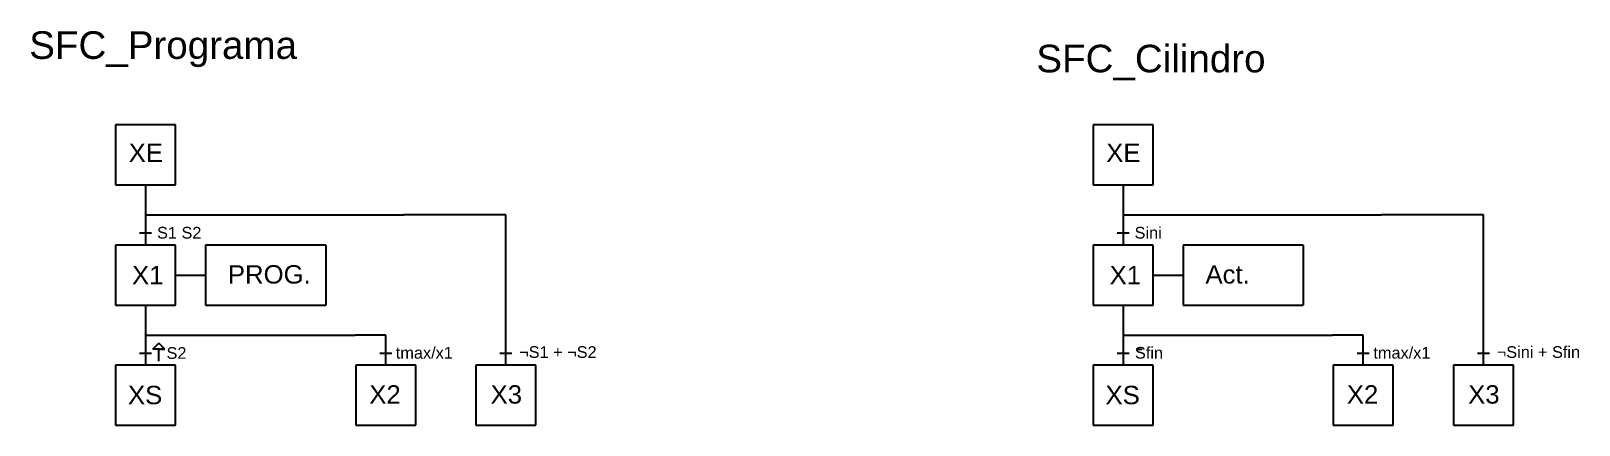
# Model space of a CAD drawing. Header units: millimetres. Extents: x -14297 to 27973, y -19860 to 17801.
# Drawn here: x -9176 to 3711, y -19860 to -16577 of the extents above; entities that cross this region are included whole.
import ezdxf

# ---------------------------------------------------------------- set-up
doc = ezdxf.new("R2010")
doc.units = ezdxf.units.MM
doc.styles.get("Standard").update_dxf_attribs({"font": 'arial.ttf'})

msp = doc.modelspace()

# ---------------------------------------------------------------- texts
at = {"attachment_point": 1}
for s, width, gutter_width, insert, char_height in [('SFC_Programa', 1175.96, 1149, (-9191, -16580), 229.77), ('SFC_Cilindro', 1175.96, 1149, (-807, -16692), 229.77), ('XE', 783.97, 766, (-8363, -17515), 153.2), ('XE', 783.97, 766, (-225, -17515), 153.2), ('S1 S2', 496.88, 485, (-8127, -18209), 97.1), ('Sini', 496.88, 485, (11, -18209), 97.1), ('X1', 783.97, 766, (-8335, -18534), 153.2), ('PROG.', 783.97, 766, (-7537, -18528), 153.2), ('X1', 783.97, 766, (-197, -18534), 153.2), ('Act.', 783.97, 766, (601, -18528), 153.2), ('¬S1 + ¬S2', 745.17, 485, (-5112, -19203), 97.1), ('¬Sini + Sfin', 745.17, 485, (3026, -19203), 97.09), ('S2', 496.88, 485, (-8048, -19211), 97.1), ('tmax/x1', 496.88, 485, (-6139, -19209), 97.1), ('Sfin', 496.88, 485, (14, -19209), 97.1), ('tmax/x1', 496.88, 485, (1999, -19209), 97.1), ('XS', 783.97, 766, (-8369, -19533), 153.2), ('X2', 783.97, 766, (-6360, -19528), 153.2), ('X3', 783.97, 766, (-5350, -19528), 153.2), ('XS', 783.97, 766, (-231, -19533), 153.2), ('X2', 783.97, 766, (1778, -19528), 153.2), ('X3', 783.97, 766, (2788, -19528), 153.2)]:
    msp.add_mtext_dynamic_manual_height_columns(s, width=width, gutter_width=gutter_width, heights=[0], dxfattribs=dict(at, insert=insert, char_height=char_height))

# ---------------------------------------------------------------- linework, layer by layer
for p, q in [((-8473, -17360), (-8473, -17860)), ((-7973, -17360), (-8473, -17360)), ((-7973, -17860), (-7973, -17360)), ((-335, -17360), (-335, -17860)), ((165, -17360), (-335, -17360)), ((165, -17860), (165, -17360)), ((-8473, -17860), (-7973, -17860)), ((-8223, -17860), (-8223, -18360)), ((-335, -17860), (165, -17860)), ((-85, -17860), (-85, -18360)), ((-8223, -18110), (-6072, -18110)), ((-5223, -18110), (-6072, -18110)), ((-5223, -19360), (-5223, -18110)), ((-85, -18110), (2066, -18110)), ((2915, -18110), (2066, -18110)), ((2915, -19360), (2915, -18110)), ((-8273, -18260), (-8173, -18260)), ((-135, -18260), (-35, -18260)), ((-8473, -18360), (-8473, -18860)), ((-7973, -18360), (-8473, -18360)), ((-7973, -18860), (-7973, -18360)), ((-7723, -18360), (-7723, -18860)), ((-6723, -18360), (-7723, -18360)), ((-6723, -18360), (-6723, -18860)), ((-335, -18360), (-335, -18860)), ((165, -18360), (-335, -18360)), ((165, -18860), (165, -18360)), ((415, -18360), (415, -18860)), ((1415, -18360), (415, -18360)), ((1415, -18360), (1415, -18860)), ((-7973, -18610), (-7723, -18610)), ((165, -18610), (415, -18610)), ((-8473, -18860), (-7973, -18860)), ((-8223, -18860), (-8223, -19360)), ((-7723, -18860), (-6723, -18860)), ((-335, -18860), (165, -18860)), ((-85, -18860), (-85, -19360)), ((415, -18860), (1415, -18860)), ((-8223, -19110), (-6478, -19110)), ((-8163, -19227), (-8113, -19177)), ((-8063, -19227), (-8113, -19177)), ((-6223, -19110), (-6478, -19110)), ((-6223, -19360), (-6223, -19110)), ((-85, -19110), (1660, -19110)), ((1915, -19110), (1660, -19110)), ((1915, -19360), (1915, -19110)), ((-8273, -19260), (-8173, -19260)), ((-8063, -19227), (-8163, -19227)), ((-8113, -19327), (-8113, -19227)), ((-8113, -19227), (-8063, -19227)), ((-6273, -19260), (-6173, -19260)), ((-5273, -19260), (-5173, -19260)), ((-135, -19260), (-35, -19260)), ((25, -19227), (75, -19227)), ((1865, -19260), (1965, -19260)), ((2865, -19260), (2965, -19260)), ((-8473, -19360), (-8473, -19860)), ((-7973, -19360), (-8473, -19360)), ((-7973, -19860), (-7973, -19360)), ((-6473, -19360), (-6473, -19860)), ((-5973, -19360), (-6473, -19360)), ((-5973, -19860), (-5973, -19360)), ((-5473, -19360), (-5473, -19860)), ((-4973, -19360), (-5473, -19360)), ((-4973, -19860), (-4973, -19360)), ((-335, -19360), (-335, -19860)), ((165, -19360), (-335, -19360)), ((165, -19860), (165, -19360)), ((1665, -19360), (1665, -19860)), ((2165, -19360), (1665, -19360)), ((2165, -19860), (2165, -19360)), ((2665, -19360), (2665, -19860)), ((3165, -19360), (2665, -19360)), ((3165, -19860), (3165, -19360)), ((-8473, -19860), (-7973, -19860)), ((-6473, -19860), (-5973, -19860)), ((-5473, -19860), (-4973, -19860)), ((-335, -19860), (165, -19860)), ((1665, -19860), (2165, -19860)), ((2665, -19860), (3165, -19860))]:
    msp.add_line(p, q)

msp.set_redraw_order([(e.dxf.handle, doc.entitydb.next_handle()) for e in msp.query("TEXT MTEXT ATTDEF DIMENSION ARC_DIMENSION")])  # texts and dimensions are drawn at this point

doc.saveas('drawing.dxf')
